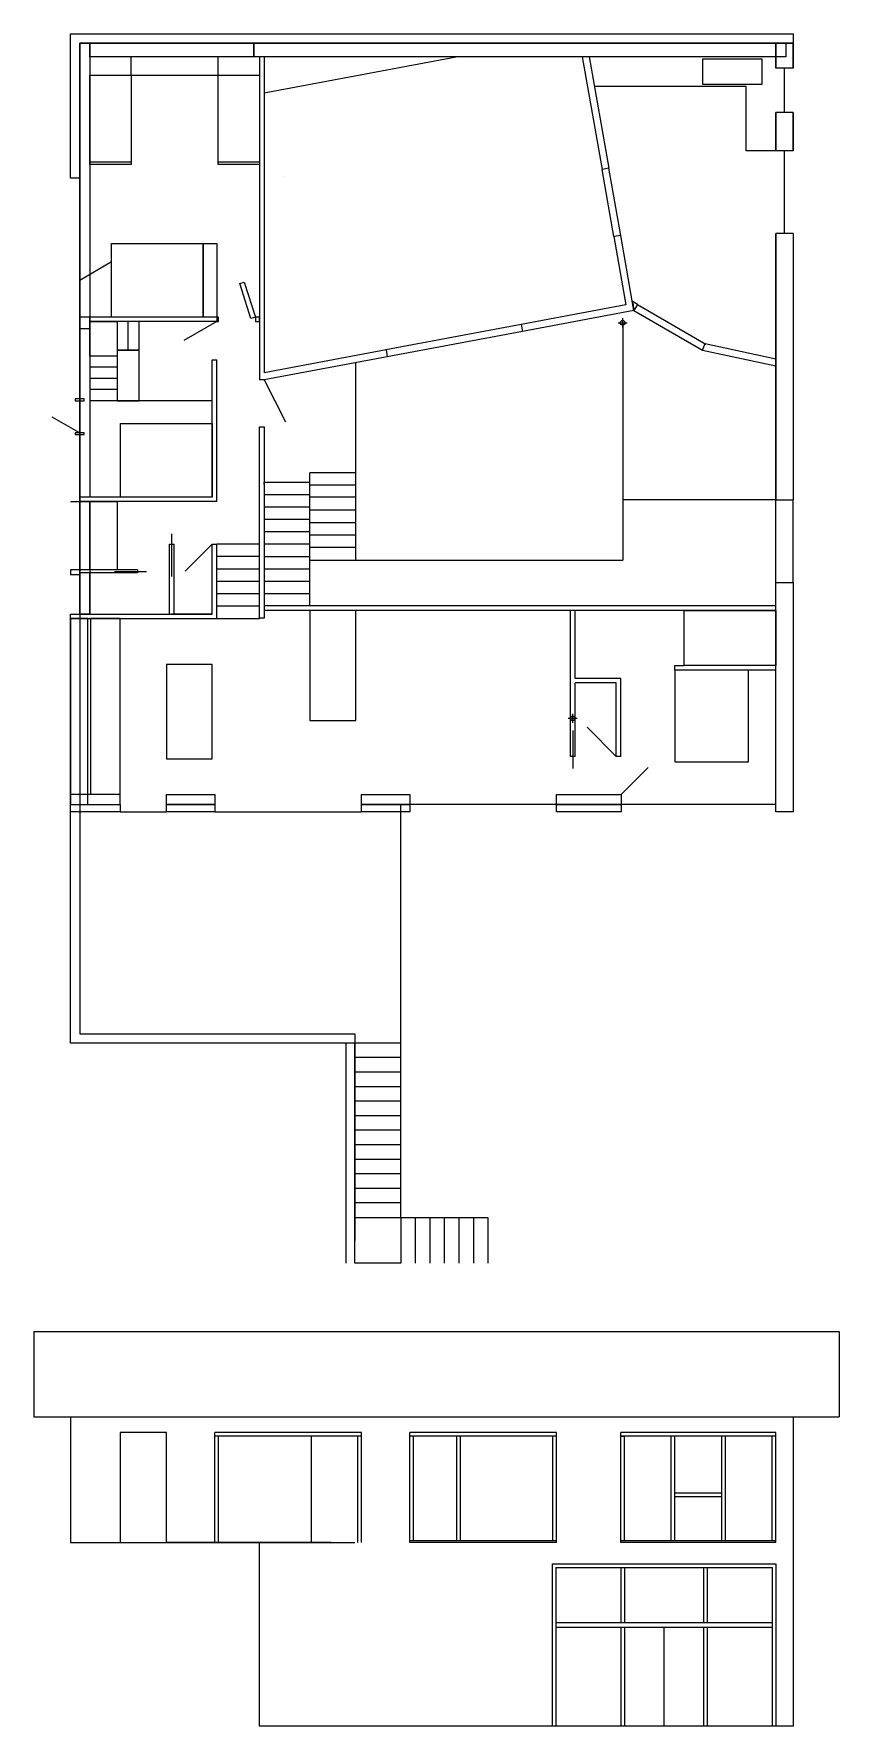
# Model space of a CAD drawing. Header units: centimetres. Extents: x -262314 to 1497847, y -126598 to 219599.
# Drawn here: x 776224 to 793784, y 49271 to 86160 of the extents above; entities that cross this region are included whole.
import ezdxf

# ---------------------------------------------------------------- set-up
doc = ezdxf.new("R2010")
doc.units = ezdxf.units.CM
doc.header["$PDMODE"] = 34
doc.header["$PDSIZE"] = 100
for name, color, linetype in [('A-terrasse-exterieur', 36, 'Continuous'), ('A-Wall', 30, 'Continuous'), ('AC-Calcul ratios', 4, 'Continuous'), ('cabanon', 3, 'Continuous'), ('I-Cloison', 11, 'Continuous'), ('I-STAIRS', 44, 'Continuous'), ('IS-Ouate', 253, 'Continuous'), ('Isolant pourtour radier', 36, 'Continuous'), ('Menuiseries', 60, 'Continuous'), ('Mobilier PMR', 201, 'Continuous'), ('Mur de soutenement', 1, 'Continuous'), ('Plan de masse ou contour exterieur', 30, 'Continuous'), ('Portes', 3, 'Continuous')]:
    doc.layers.add(name, color=color, linetype=linetype)

msp = doc.modelspace()

# ---------------------------------------------------------------- linework, layer by layer
at = {"layer": 'A-terrasse-exterieur'}
msp.add_line((784224.36, 64159.89), (784224.36, 69359.89), dxfattribs=at)
at = {"layer": 'A-Wall'}
for p, q in [((792404.36, 85409.89), (792404.36, 85959.89)), ((792404.36, 85959.89), (792784.36, 85959.89)), ((792784.36, 85959.89), (792784.36, 85409.89)), ((792784.36, 85409.89), (792404.36, 85409.89)), ((792404.36, 83609.89), (792404.36, 84444.89)), ((792784.36, 84444.89), (792404.36, 84444.89)), ((792784.36, 84444.89), (792784.36, 83609.89)), ((792784.36, 83609.89), (792404.36, 83609.89)), ((792404.36, 75999.89), (792404.36, 81809.89)), ((792784.36, 81809.89), (792404.36, 81809.89)), ((792784.36, 81809.89), (792784.36, 75999.89)), ((792404.36, 75999.89), (792784.36, 75999.89)), ((792404.36, 69199.89), (792404.36, 74199.89)), ((792404.36, 74199.89), (792784.36, 74199.89)), ((792784.36, 74199.89), (792784.36, 69199.89)), ((792784.36, 69199.89), (792404.36, 69199.89))]:
    msp.add_line(p, q, dxfattribs=at)
for points in [[(792784.36, 85409.89), (792784.36, 85959.89), (792404.36, 85959.89), (792404.36, 85409.89)], [(792404.36, 84444.89), (792404.36, 83609.89)], [(792784.36, 83609.89), (792784.36, 84444.89)], [(792404.36, 81809.89), (792404.36, 75999.89)], [(778104.36, 69359.89), (778104.36, 69199.89), (777024.36, 69199.89), (777024.36, 69359.89), (778104.36, 69359.89)], [(789034.36, 69359.89), (789034.36, 69199.89), (787624.36, 69199.89), (787624.36, 69359.89), (789024.36, 69359.89)]]:
    msp.add_lwpolyline(points, dxfattribs=at)
for points in [[(777024.36, 69359.89), (777404.36, 69359.89), (777404.36, 73413.67), (777024.36, 73413.67)], [(779114.36, 69199.89), (779114.36, 69359.89), (780169.36, 69359.89), (780169.36, 69199.89)], [(784424.36, 69359.89), (784424.36, 69199.89), (783369.36, 69199.89), (783369.36, 69359.89)]]:
    msp.add_lwpolyline(points, close=True, dxfattribs=at)
at = {"layer": 'AC-Calcul ratios'}
for p, q in [((788180.96, 85659.89), (788613.74, 83205.44)), ((788333.27, 85659.89), (788762.17, 83231.61)), ((788763.08, 83231.77), (788613.74, 83205.44)), ((789021.67, 81765.26), (788872.33, 81738.93)), ((788872.33, 81738.93), (789134.54, 80251.86)), ((789309.92, 80130.48), (789021.67, 81765.26)), ((789134.54, 80251.86), (786850, 79822.73)), ((789309.92, 80130.48), (786876.1, 79674.72)), ((789384.92, 80260.38), (789275.92, 80323.32)), ((789282.09, 80288.04), (789309.92, 80130.48)), ((789384.92, 80260.38), (789309.92, 80130.48)), ((786850, 79822.73), (786876.1, 79674.72)), ((790804.38, 79267.66), (790859.08, 79409.28)), ((790859.08, 79409.28), (792404.36, 79074.1)), ((783904.01, 79269.35), (781244.36, 78769.76)), ((783929.81, 79123), (781244.36, 78620.12)), ((783904.01, 79269.35), (783929.81, 79123)), ((790804.38, 79267.66), (792404.36, 78920.61)), ((792404.36, 78920.61), (792404.36, 79074.1))]:
    msp.add_line(p, q, dxfattribs=at)
msp.add_lwpolyline([(781244.36, 84874.38), (785431.08, 85659.89)], dxfattribs=at)
at = {"layer": 'cabanon'}
for p, q in [((779114.36, 55671.12), (778104.36, 55671.12)), ((778104.36, 55671.12), (778104.36, 53271.12)), ((779114.36, 53271.12), (779114.36, 55671.12)), ((782279.36, 53271.12), (782279.36, 55591.12)), ((785449.36, 53311.12), (785449.36, 55591.12)), ((785529.36, 53311.12), (785529.36, 55591.12)), ((787544.36, 53311.12), (785439.36, 53311.12)), ((787544.36, 53311.12), (785529.36, 53311.12))]:
    msp.add_line(p, q, dxfattribs=at)
at = {"layer": 'I-Cloison'}
for p, q in [((778344.36, 85259.89), (778344.36, 85659.89)), ((780244.36, 85259.89), (780244.36, 85659.89)), ((781144.36, 85659.89), (781144.36, 78620.12)), ((781244.36, 85659.89), (781244.36, 78769.76)), ((777444.36, 85259.89), (781144.36, 85259.89)), ((777444.36, 83309.89), (777444.36, 83359.89)), ((778344.36, 83309.89), (777444.36, 83309.89)), ((778344.36, 83359.89), (778344.36, 83309.89)), ((780244.36, 83309.89), (780244.36, 83359.89)), ((781144.36, 83309.89), (780244.36, 83309.89)), ((781144.36, 83359.89), (781144.36, 83309.89)), ((781659.3, 83059.89), (781659.3, 83059.89)), ((777224.36, 79969.48), (777224.36, 80189.48)), ((780214.36, 79986.89), (777444.36, 79986.89)), ((780214.36, 79886.89), (777444.36, 79886.89)), ((780214.36, 79986.89), (780214.36, 79886.89)), ((777444.36, 79363.67), (777444.36, 78163.67)), ((780114.36, 76063.67), (780114.36, 79056.89)), ((780114.36, 79056.89), (780214.36, 79056.89)), ((780214.36, 75963.67), (780214.36, 79056.89)), ((781244.36, 78620.12), (781144.36, 78620.12)), ((780114.36, 78163.67), (777444.36, 78163.67)), ((781144.36, 77590.12), (781244.36, 77590.12)), ((781244.36, 77590.12), (781244.36, 73422.55)), ((780114.36, 76063.67), (780114.36, 76663.67)), ((780114.36, 76063.67), (777224.36, 76063.67)), ((780214.36, 75963.67), (777224.36, 75963.67)), ((779184.36, 73513.67), (779184.36, 75033.67)), ((779184.36, 75033.67), (779284.36, 75033.67)), ((779284.36, 73513.67), (779284.36, 75033.67)), ((780114.36, 73513.67), (780114.36, 75033.67)), ((780114.36, 75033.67), (780214.36, 75033.67)), ((780214.36, 73413.67), (780214.36, 75033.67)), ((778484.36, 74473.67), (777224.36, 74473.67)), ((778484.36, 74413.67), (777224.36, 74413.67)), ((777444.36, 73513.67), (777444.36, 74413.67)), ((778484.36, 74473.67), (778484.36, 74413.67)), ((777024.36, 73513.67), (777224.36, 73513.67)), ((777024.36, 73413.67), (777459.36, 73413.67)), ((777224.36, 73513.67), (780114.36, 73513.67)), ((777224.36, 73513.67), (777224.36, 73413.67)), ((777224.36, 73413.67), (780214.36, 73413.67)), ((777444.36, 73513.67), (779284.36, 73513.67)), ((780114.36, 73513.67), (779214.36, 73513.67)), ((781244.36, 73422.55), (781144.36, 73422.55)), ((792404.36, 73689.89), (781244.36, 73689.89)), ((792404.36, 73589.89), (781244.36, 73589.89)), ((787924.36, 70409.89), (787924.36, 73589.89)), ((788024.36, 72109.89), (788024.36, 73589.89)), ((792404.36, 73589.89), (788234.36, 73589.89)), ((790204.36, 72289.89), (790204.36, 72389.89)), ((790204.36, 72389.89), (790404.36, 72389.89)), ((789024.36, 72109.89), (788024.36, 72109.89)), ((788024.36, 70409.89), (788024.36, 72009.89)), ((788924.36, 72009.89), (788024.36, 72009.89)), ((788924.36, 70409.89), (788924.36, 72009.89)), ((789024.36, 70409.89), (789024.36, 72109.89)), ((792404.36, 72289.89), (790204.36, 72289.89)), ((788024.36, 70409.89), (787924.36, 70409.89)), ((789024.36, 70409.89), (788924.36, 70409.89)), ((778104.36, 69579.89), (777024.36, 69579.89)), ((777024.36, 69359.89), (778104.36, 69359.89)), ((778104.36, 69359.89), (778104.36, 69579.89))]:
    msp.add_line(p, q, dxfattribs=at)
for points in [[(777444.36, 83359.89), (777444.36, 85259.89), (778344.36, 85259.89), (778344.36, 83359.89)], [(780244.36, 83359.89), (780244.36, 85259.89), (781144.36, 85259.89), (781144.36, 83359.89)], [(777914.36, 81586.89), (779914.36, 81586.89), (779914.36, 79986.89), (777914.36, 79986.89)], [(780214.36, 79986.89), (779914.36, 79986.89), (779914.36, 81586.89), (780214.36, 81586.89)], [(780214.36, 79886.89), (780254.36, 79886.89), (780254.36, 79986.89), (780214.36, 79986.89)], [(781054.36, 79886.89), (781144.36, 79886.89), (781144.36, 79986.89), (781054.36, 79986.89)], [(778524.36, 78163.67), (778524.36, 79263.67), (778044.36, 79263.67), (778044.36, 78163.67)], [(778114.36, 77663.67), (780114.36, 77663.67), (780114.36, 76063.67), (778114.36, 76063.67)], [(790404.36, 73589.89), (792404.36, 73589.89), (792404.36, 72389.89), (790404.36, 72389.89)], [(791804.36, 70289.89), (791804.36, 72289.89), (790204.36, 72289.89), (790204.36, 70289.89)], [(779114.36, 69359.89), (779114.36, 69579.89), (780169.36, 69579.89), (780169.36, 69359.89)], [(783369.36, 69359.89), (783369.36, 69579.89), (784424.36, 69579.89), (784424.36, 69359.89)], [(789034.36, 69579.89), (789034.36, 69359.89), (787624.36, 69359.89), (787624.36, 69579.89)]]:
    msp.add_lwpolyline(points, close=True, dxfattribs=at)
for points in [[(781144.36, 73413.67), (781144.36, 77590.12)], [(777444.36, 75963.67), (778044.36, 75963.67), (778044.36, 74473.67), (777444.36, 74473.67), (777444.36, 75963.67)]]:
    msp.add_lwpolyline(points, dxfattribs=at)
at = {"layer": 'I-STAIRS'}
for p, q in [((781244.36, 80899.48), (781244.36, 80899.48)), ((781244.36, 80329.48), (781244.36, 80329.48)), ((778284.36, 79263.67), (778284.36, 79886.89)), ((789064.36, 79861.89), (789064.36, 74689.89)), ((777444.36, 79136.89), (777444.36, 78163.67)), ((778044.36, 79136.89), (778044.36, 78163.67)), ((783244.36, 74689.89), (783244.36, 78994.64)), ((778044.36, 78893.59), (777444.36, 78893.59)), ((778044.36, 78650.28), (777444.36, 78650.28)), ((778044.36, 78406.98), (777444.36, 78406.98)), ((778044.36, 78163.67), (777444.36, 78163.67)), ((781244.36, 76389.89), (782244.36, 76389.89)), ((781244.36, 76339.89), (781244.36, 76389.89)), ((782244.36, 73689.89), (782244.36, 76589.89)), ((783244.36, 76589.89), (782244.36, 76589.89)), ((781244.36, 76339.89), (781244.36, 76069.89)), ((781244.36, 76339.89), (781244.36, 76069.89)), ((781244.36, 76119.89), (782244.36, 76119.89)), ((781244.36, 76069.89), (781244.36, 75799.89)), ((783244.36, 76318.46), (782244.36, 76318.46)), ((783244.36, 76059.89), (782244.36, 76059.89)), ((792404.36, 75999.89), (789064.36, 75999.89)), ((781244.36, 75849.89), (782244.36, 75849.89)), ((781244.36, 75799.89), (781244.36, 75529.89)), ((783244.36, 75775.6), (782244.36, 75775.6)), ((783244.36, 75859.89), (783244.36, 75859.89)), ((781244.36, 75579.89), (782244.36, 75579.89)), ((781244.36, 75529.89), (781244.36, 75259.89)), ((781244.36, 75309.89), (782244.36, 75309.89)), ((781244.36, 75259.89), (781244.36, 74989.89)), ((783244.36, 75504.18), (782244.36, 75504.18)), ((782244.36, 75293.67), (782244.36, 75293.67)), ((781144.36, 75033.67), (780214.36, 75033.67)), ((781244.36, 75039.89), (782244.36, 75039.89)), ((781244.36, 74989.89), (781244.36, 74719.89)), ((783244.36, 75232.75), (782244.36, 75232.75)), ((783244.36, 74961.32), (782244.36, 74961.32)), ((781144.36, 74763.67), (780214.36, 74763.67)), ((781244.36, 74769.89), (782244.36, 74769.89)), ((781244.36, 74719.89), (781244.36, 74449.89)), ((782244.36, 74689.89), (783244.36, 74689.89)), ((783244.36, 74689.89), (789064.36, 74689.89)), ((781144.36, 74493.67), (780214.36, 74493.67)), ((781144.36, 74223.67), (780214.36, 74223.67)), ((781244.36, 74499.89), (782244.36, 74499.89)), ((781244.36, 74449.89), (781244.36, 73689.89)), ((781244.36, 74229.89), (782244.36, 74229.89)), ((781144.36, 73953.67), (780214.36, 73953.67)), ((781244.36, 73959.89), (782244.36, 73959.89)), ((781144.36, 73683.67), (780214.36, 73683.67)), ((783224.36, 64159.89), (783224.36, 59859.89)), ((784224.36, 64159.89), (783224.36, 64159.89)), ((784224.36, 63843.22), (783224.36, 63843.22)), ((784224.36, 60359.89), (784224.36, 64159.89)), ((784224.36, 63526.56), (783224.36, 63526.56)), ((784224.36, 63209.89), (783224.36, 63209.89)), ((784224.36, 62893.22), (783224.36, 62893.22)), ((784224.36, 62576.56), (783224.36, 62576.56)), ((784224.36, 62259.89), (783224.36, 62259.89)), ((784224.36, 61943.22), (783224.36, 61943.22)), ((784224.36, 61626.56), (783224.36, 61626.56)), ((784224.36, 61309.89), (783224.36, 61309.89)), ((784224.36, 60993.22), (783224.36, 60993.22)), ((784224.36, 60676.56), (783224.36, 60676.56)), ((784224.36, 60359.89), (786124.36, 60359.89)), ((784541.02, 60359.89), (784541.02, 59359.89)), ((784857.69, 60359.89), (784857.69, 59359.89)), ((785174.36, 60359.89), (785174.36, 59359.89)), ((785491.02, 60359.89), (785491.02, 59359.89)), ((785807.69, 60359.89), (785807.69, 59359.89)), ((786124.36, 60359.89), (786124.36, 59359.89))]:
    msp.add_line(p, q, dxfattribs=at)
for points in [[(777444.36, 79986.89), (777224.36, 79986.89), (777224.36, 79736.89), (777444.36, 79736.89)], [(777444.36, 79886.89), (778044.36, 79886.89), (778044.36, 79136.89), (777444.36, 79136.89)], [(778044.36, 79263.67), (778524.36, 79263.67), (778524.36, 79886.89), (778044.36, 79886.89)], [(777224.36, 78203.67), (777124.36, 78203.67), (777124.36, 78163.67), (777324.36, 78163.67), (777324.36, 78203.67)], [(777224.36, 77463.67), (777124.36, 77463.67), (777124.36, 77423.67), (777324.36, 77423.67), (777324.36, 77463.67)], [(783224.36, 59359.89), (783224.36, 60359.89), (784224.36, 60359.89), (784224.36, 59359.89)]]:
    msp.add_lwpolyline(points, close=True, dxfattribs=at)
at = {"layer": 'IS-Ouate'}
for points in [[(777224.36, 75943.67), (777224.36, 85959.89), (777444.36, 85959.89), (777444.36, 76063.67), (777224.36, 76063.67)], [(781024.36, 85959.89), (781024.36, 85659.89), (777444.36, 85659.89), (777444.36, 85959.89), (781024.36, 85959.89)], [(777224.36, 73513.67), (777224.36, 75963.67), (777444.36, 75963.67), (777444.36, 73513.67), (777224.36, 73513.67)]]:
    msp.add_lwpolyline(points, dxfattribs=at)
at = {"layer": 'Isolant pourtour radier'}
msp.add_lwpolyline([(792624.36, 85959.89), (792624.36, 85659.89), (781024.36, 85659.89), (781024.36, 85959.89)], close=True, dxfattribs=at)
at = {"layer": 'Menuiseries'}
for p, q in [((787524.36, 52811.12), (787524.36, 49271.12)), ((787524.36, 52811.12), (792404.36, 52811.12)), ((792404.36, 52811.12), (792404.36, 49271.12)), ((787604.36, 52731.12), (787604.36, 49271.12)), ((787604.36, 52731.12), (787604.36, 49271.12)), ((787604.36, 52731.12), (787604.36, 49271.12)), ((787604.36, 52731.12), (792324.36, 52731.12)), ((789024.36, 52731.12), (789024.36, 51521.12)), ((789104.36, 52731.12), (789104.36, 51521.12)), ((790824.36, 52731.12), (790824.36, 51521.12)), ((790904.36, 52731.12), (790904.36, 51521.12)), ((792324.36, 52731.12), (792324.36, 49271.12)), ((792324.36, 51521.12), (787604.36, 51521.12)), ((792324.36, 51421.12), (787604.36, 51421.12)), ((789024.36, 51421.12), (789024.36, 49271.12)), ((789104.36, 51421.12), (789104.36, 49271.12)), ((789964.36, 51421.12), (789964.36, 49271.12)), ((791124.36, 51421.12), (790724.36, 51421.12)), ((790824.36, 51421.12), (790824.36, 49271.12)), ((790904.36, 51421.12), (790904.36, 49271.12))]:
    msp.add_line(p, q, dxfattribs=at)
at = {"layer": 'Mobilier PMR'}
for p, q in [((791754.36, 85009.89), (788448.08, 85009.89)), ((791754.36, 83609.89), (791754.36, 85009.89)), ((792404.36, 83609.89), (791754.36, 83609.89))]:
    msp.add_line(p, q, dxfattribs=at)
at = {"layer": 'Mur de soutenement'}
for p, q in [((777224.36, 83012.63), (777024.36, 83012.63)), ((777024.36, 75963.67), (777224.36, 75963.67)), ((777024.36, 73513.67), (777224.36, 73513.67)), ((777224.36, 69199.89), (777244.36, 69199.89)), ((783024.36, 64159.89), (783024.36, 59359.89)), ((783224.36, 59359.89), (783224.36, 64159.89))]:
    msp.add_line(p, q, dxfattribs=at)
for points in [[(777024.36, 85959.89), (777024.36, 86159.89), (792784.36, 86159.89), (792784.36, 85959.89), (777224.36, 85959.89)], [(777024.36, 83012.63), (777024.36, 86159.89), (777224.36, 86159.89)], [(777224.36, 85959.89), (777224.36, 64359.89)], [(777224.36, 79399.48), (777224.36, 81699.48)], [(777224.36, 64159.89), (777024.36, 64159.89), (777024.36, 73513.67)], [(777224.36, 64359.89), (783224.36, 64359.89), (783224.36, 64159.89), (777024.36, 64159.89), (777024.36, 64359.89)]]:
    msp.add_lwpolyline(points, dxfattribs=at)
msp.add_lwpolyline([(777224.36, 74473.67), (777024.36, 74473.67), (777024.36, 74373.67), (777224.36, 74373.67)], close=True, dxfattribs=at)
at = {"layer": 'Plan de masse ou contour exterieur'}
for p, q in [((776224.36, 57872.54), (793784.36, 57872.54)), ((776224.36, 57872.54), (776224.36, 56014.6)), ((793784.36, 57872.54), (793784.36, 56014.6)), ((776224.36, 56014.6), (793784.36, 56014.6)), ((777024.36, 56014.6), (777024.36, 53271.12)), ((792784.36, 56014.6), (792784.36, 49271.12)), ((777024.36, 53271.12), (783224.36, 53271.12)), ((781144.36, 49271.12), (781144.36, 53271.12)), ((792784.36, 49271.12), (781144.36, 49271.12))]:
    msp.add_line(p, q, dxfattribs=at)
at = {"layer": 'Portes'}
for p, q in [((792594.36, 84444.89), (792594.36, 85409.89)), ((792594.36, 81809.89), (792594.36, 83609.89)), ((777224.36, 81586.89), (777224.36, 83012.63)), ((788873.95, 81739.21), (788615.36, 83205.73)), ((789021.67, 81765.26), (788763.08, 83231.77)), ((777917.18, 81186.89), (777224.36, 80786.89)), ((777224.36, 80786.89), (777224.36, 79986.89)), ((789309.92, 80130.48), (790804.38, 79267.66)), ((789384.92, 80260.38), (790879.38, 79397.56)), ((777224.36, 78203.67), (777224.36, 79736.89)), ((780214.36, 79886.89), (779495.55, 79471.89)), ((786848.49, 79822.16), (783902.21, 79270.44)), ((786876.1, 79674.72), (783929.81, 79123)), ((781244.36, 78620.12), (781715.42, 77704.15)), ((776618.14, 77813.67), (777224.36, 77463.67)), ((777224.36, 76063.67), (777224.36, 77423.67)), ((792404.36, 74199.89), (792404.36, 75999.89)), ((792784.36, 74199.89), (792784.36, 75999.89)), ((777224.36, 73513.67), (777224.36, 75963.67)), ((779234.36, 74333.67), (779234.36, 75263.67)), ((780114.36, 75033.67), (779527.46, 74446.78)), ((777984.36, 74443.67), (778684.36, 74443.67)), ((780214.36, 73413.67), (781144.36, 73413.67)), ((787974.36, 70975.73), (787974.36, 70145.73)), ((788924.36, 70409.89), (788287.96, 71046.29)), ((789034.36, 69579.89), (789621.25, 70166.79)), ((787624.36, 69359.89), (784084.36, 69359.89)), ((792404.36, 69359.89), (789034.36, 69359.89)), ((778104.36, 69199.89), (779114.36, 69199.89)), ((780169.36, 69199.89), (783369.36, 69199.89)), ((783369.36, 55671.12), (780169.36, 55671.12)), ((780169.36, 53271.12), (780169.36, 55671.12)), ((783369.36, 55591.12), (780169.36, 55591.12)), ((780249.36, 53271.12), (780249.36, 55591.12)), ((783289.36, 53271.12), (783289.36, 55591.12)), ((783369.36, 53271.12), (783369.36, 55671.12)), ((787624.36, 55671.12), (784424.36, 55671.12)), ((784424.36, 53271.12), (784424.36, 55671.12)), ((787624.36, 55591.12), (784424.36, 55591.12)), ((784504.36, 53311.12), (784504.36, 55591.12)), ((787544.36, 53311.12), (787544.36, 55591.12)), ((787624.36, 53271.12), (787624.36, 55671.12)), ((792404.36, 55671.12), (789024.36, 55671.12)), ((789024.36, 53271.12), (789024.36, 55671.12)), ((792404.36, 55591.12), (789024.36, 55591.12)), ((789024.36, 55591.12), (789104.36, 55591.12)), ((789104.36, 53311.12), (789104.36, 55591.12)), ((790124.36, 53311.12), (790124.36, 55591.12)), ((790204.36, 53311.12), (790204.36, 55591.12)), ((791224.36, 53311.12), (791224.36, 55591.12)), ((791304.36, 53311.12), (791304.36, 55591.12)), ((792324.36, 53311.12), (792324.36, 55591.12)), ((792404.36, 53271.12), (792404.36, 55671.12)), ((791224.36, 54351.12), (790204.36, 54351.12)), ((791224.36, 54271.12), (790204.36, 54271.12)), ((782704.36, 53271.12), (779104.36, 53271.12)), ((787624.36, 53311.12), (784424.36, 53311.12)), ((787624.36, 53271.12), (784424.36, 53271.12)), ((792404.36, 53311.12), (789024.36, 53311.12)), ((792404.36, 53271.12), (789024.36, 53271.12))]:
    msp.add_line(p, q, dxfattribs=at)
for points in [[(792104.36, 85059.89), (792104.36, 85609.89), (790804.36, 85609.89), (790804.36, 85059.89)], [(780959.04, 79956.64), (780717.05, 80719.16), (780812.36, 80749.41), (781054.36, 79986.89)], [(779114.36, 72413.67), (779114.36, 70359.89), (780114.36, 70359.89), (780114.36, 72413.67)]]:
    msp.add_lwpolyline(points, close=True, dxfattribs=at)
for points in [[(778104.36, 69579.89), (778104.36, 73413.67), (777459.36, 73413.67), (777459.36, 69579.89)], [(782244.36, 73589.89), (782244.36, 71189.89), (783244.36, 71189.89), (783244.36, 73589.89), (782244.36, 73589.89)]]:
    msp.add_lwpolyline(points, dxfattribs=at)
for p in [(789064.36, 79861.89), (787974.36, 71239.89)]:
    msp.add_point(p, dxfattribs=at)

doc.saveas('drawing.dxf')
